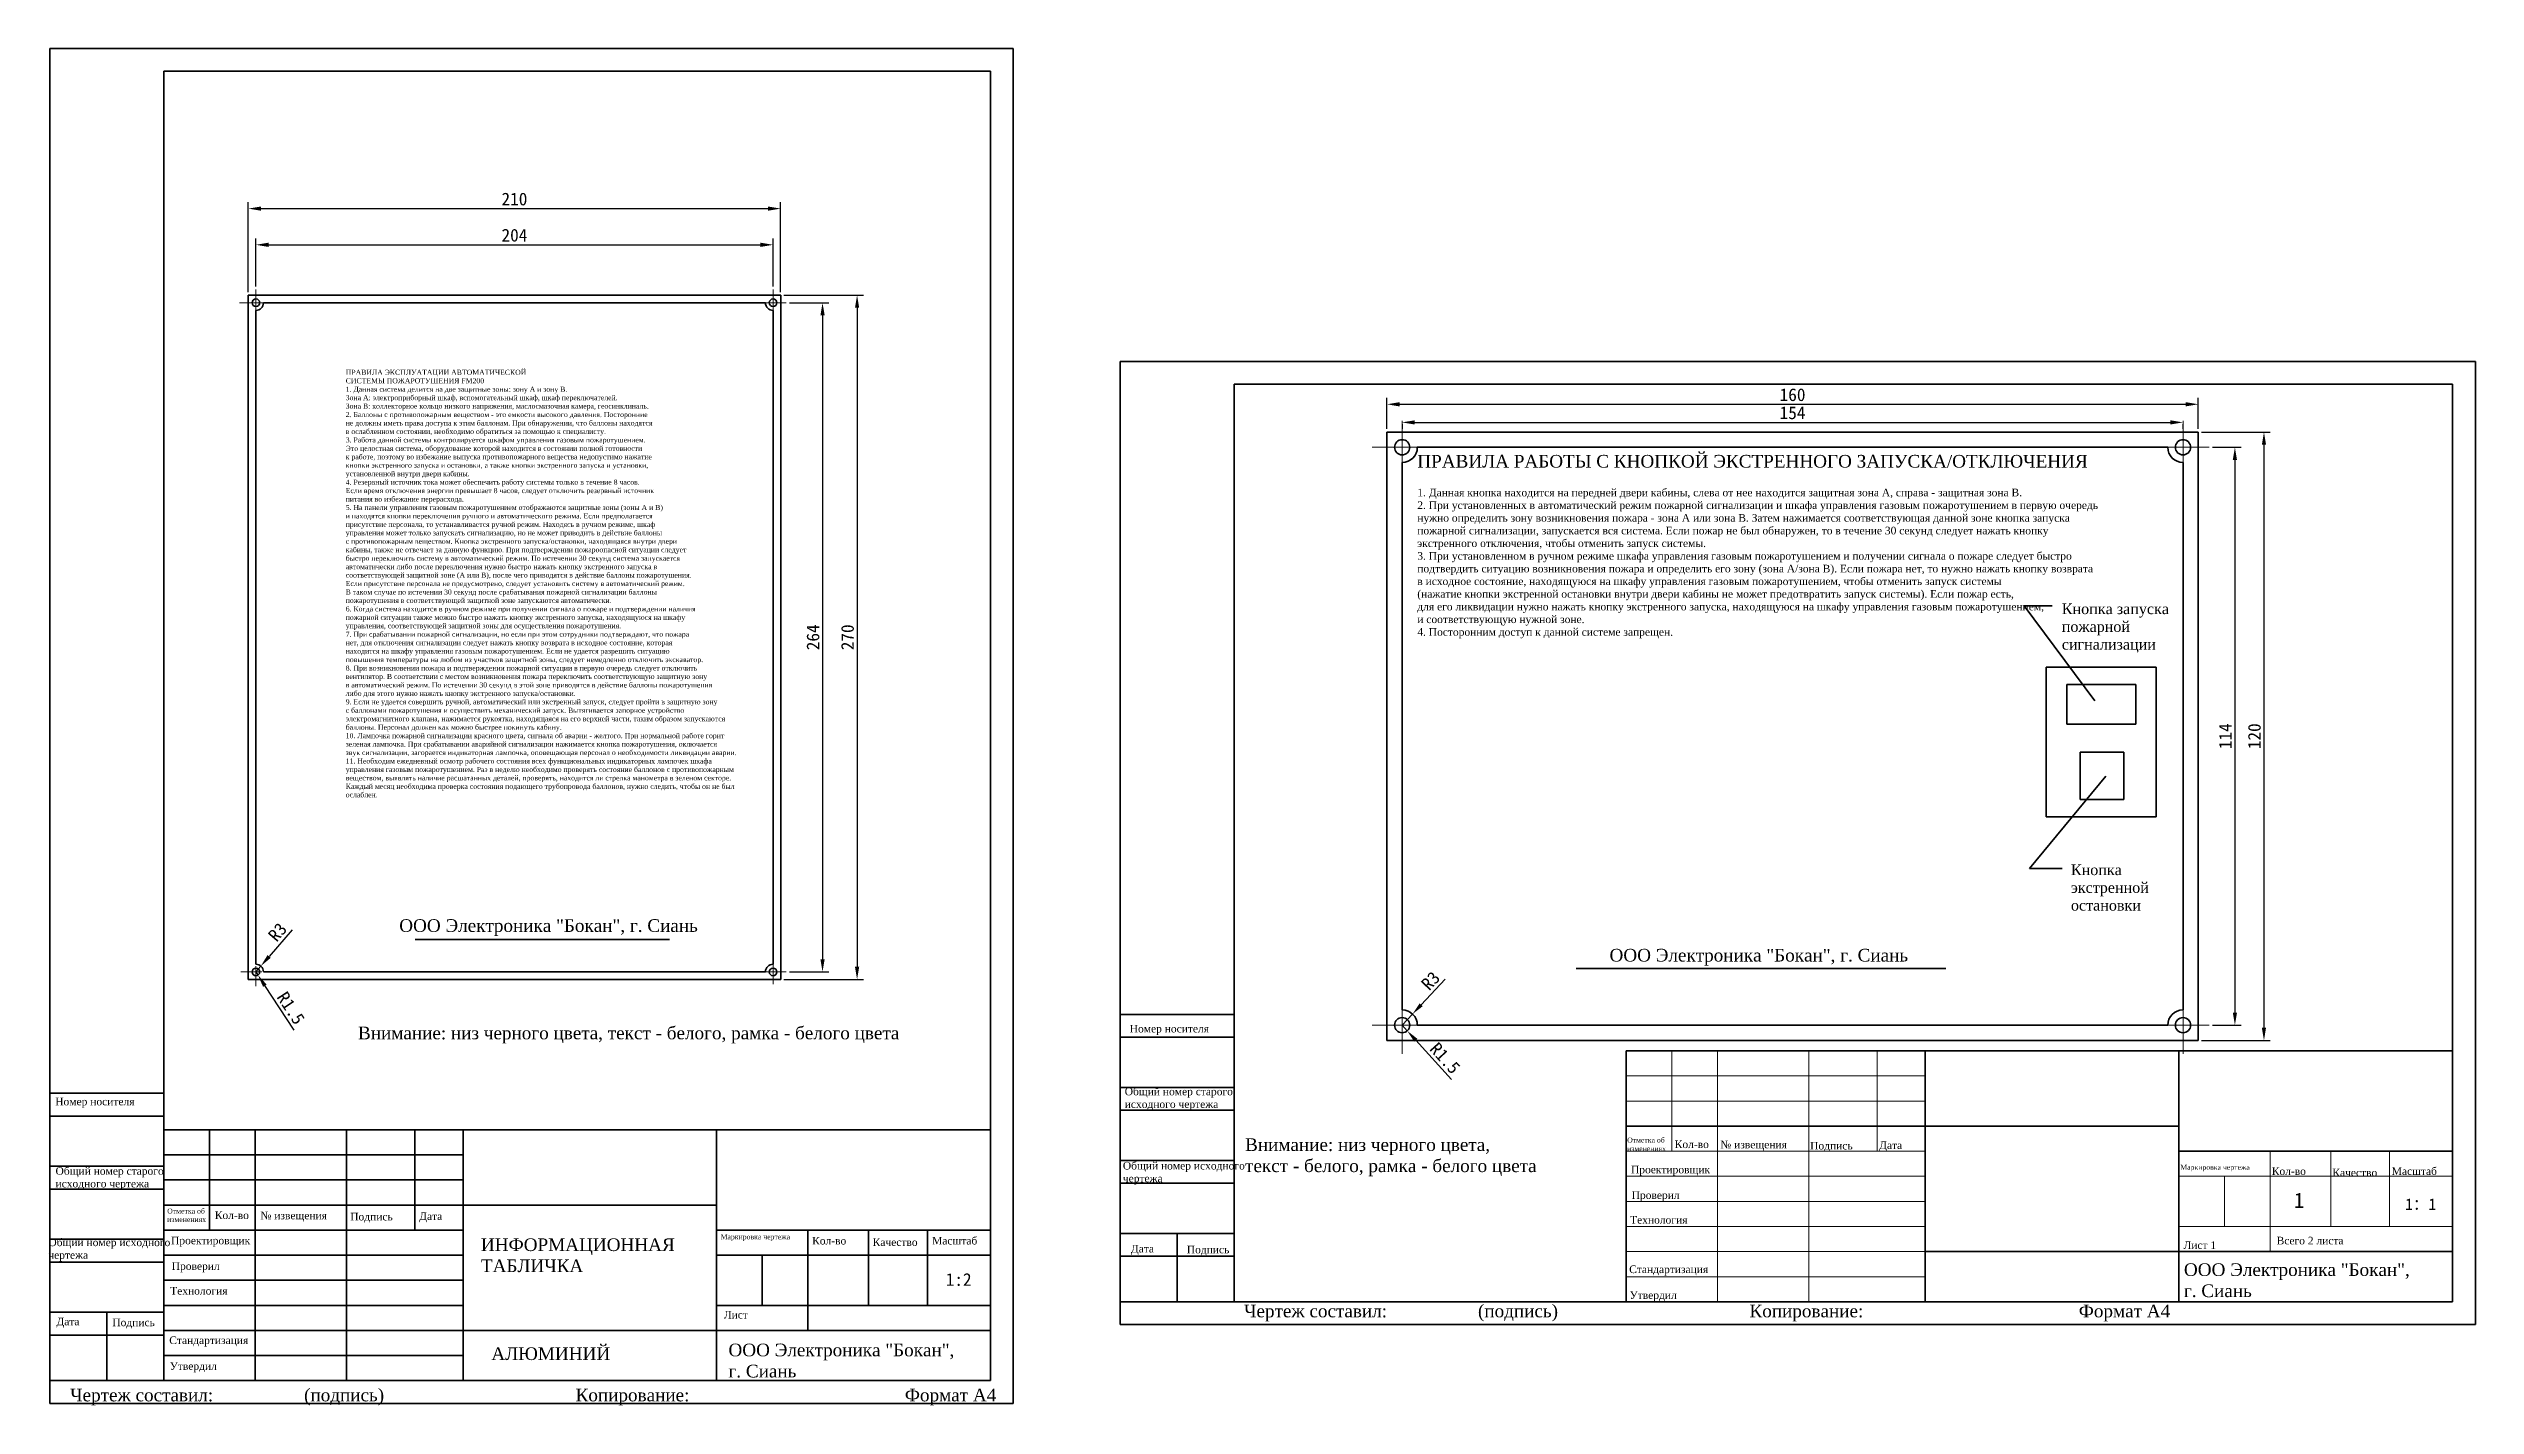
# Model space of a CAD drawing. Header units: millimetres. Extents: x 690 to 1461, y 516 to 784.
# Drawn here: x 689.8 to 1168.4, y 516.4 to 784.1 of the extents above; entities that cross this region are included whole.
import ezdxf

# ---------------------------------------------------------------- set-up
doc = ezdxf.new("R2010")
doc.units = ezdxf.units.MM
doc.linetypes.add('CENTER2', pattern=[28.575, 19.05, -3.175, 3.175, -3.175])
doc.layers.get('0').update_dxf_attribs({"lineweight": 35})
for name, color, linetype, lineweight in [('cent', 1, 'CENTER2', 18), ('dim', 3, 'Continuous', 18), ('hth', 5, 'Continuous', 18)]:
    doc.layers.add(name, color=color, linetype=linetype, lineweight=lineweight)
doc.styles.add('ISOCP', font='SIMHEI.TTF')
doc.styles.get("Standard").update_dxf_attribs({"font": 'SimSun.ttf'})
doc.dimstyles.new('1：2', dxfattribs={"dimtxt": 2.5, "dimasz": 2.5, "dimexe": 1.25, "dimexo": 0.625, "dimtad": 1, "dimlfac": 2, "dimdsep": 46, "dimtxsty": 'Standard', "dimcen": 2.5, "dimadec": 0, "dimazin": 0, "dimtfac": 1, "dimtmove": 0, "dimatfit": 3, "dimfxl": 1, "dimarcsym": 0})
doc.dimstyles.new('ISO-25', dxfattribs={"dimtxt": 2.5, "dimasz": 2.5, "dimexe": 1.25, "dimexo": 0.625, "dimtad": 1, "dimdsep": 46, "dimtxsty": 'Standard', "dimcen": 2.5, "dimadec": 0, "dimazin": 0, "dimtfac": 1, "dimtmove": 0, "dimatfit": 3, "dimfxl": 1, "dimarcsym": 0})

msp = doc.modelspace()

# ---------------------------------------------------------------- texts
at = {"attachment_point": 1}
for s, insert, char_height in [('{\\fTimes New Roman|b0|i0|c204|p18;ПРАВИЛА ЭКСПЛУАТАЦИИ АВТОМАТИЧЕСКОЙ\\PСИСТЕМЫ ПОЖАРОТУШЕНИЯ \\fTimes New Roman|b0|i0|c0|p18;FM200\\P\\fTimes New Roman|b0|i0|c204|p18;1. Данная система делится на две защитные зоны: зону А и зону В.\\PЗона А: электроприборный шкаф, вспомогательный шкаф, шкаф переключателей.\\PЗона В: коллекторное кольцо низкого напряжения, маслосмазочная камера, геосинклиналь.\\P2. Баллоны с противопожарным веществом - это емкости высокого давления. Посторонние \\Pне должны иметь права доступа к этим баллонам. При обнаружении, что баллоны находятся\\Pв ослабленном состоянии, необходимо обратиться за помощью к специалисту.\\P3. Работа данной системы контролируется шкафом управления газовым пожаротушением. \\PЭто целостная система, оборудование которой находится в состоянии полной готовности\\Pк работе, поэтому во избежание выпуска противопожарного вещества недопустимо нажатие\\Pкнопки экстренного запуска и остановки, а также кнопки экстренного запуска и установки, \\Pустановленной внутри двери кабины.\\P4. Резервный источник тока может обеспечить работу системы только в течение 8 часов. \\PЕсли время отключения энергии превышает 8 часов, следует отключить резервный источник \\Pпитания во избежание перерасхода.\\P5. На панели управления газовым пожаротушением отображаются защитные зоны (зоны А и В) \\Pи находятся кнопки переключения ручного и автоматического режима. Если предполагается\\Pприсутствие персонала, то устанавливается ручной режим. Находясь в ручном режиме, шкаф \\Pуправления может только запускать сигнализацию, но не может приводить в действие баллоны\\Pс противопожарным веществом. Кнопка экстренного запуска/остановки, находящаяся внутри двери\\Pкабины, также не отвечает за данную функцию. При подтверждении пожароопасной ситуации следует \\Pбыстро переключить систему в автоматический режим. По истечении 30 секунд система запускается \\Pавтоматически либо после переключения нужно быстро нажать кнопку экстренного запуска в\\Pсоответствующей защитной зоне (А или В), после чего приводятся в действие баллоны пожаротушения.\\PЕсли присутствие персонала не предусмотрено, следует установить систему в автоматический режим.\\PВ таком случае по истечении 30 секунд после срабатывания пожарной сигнализации баллоны\\Pпожаротушения в соответствующей защитной зоне запускаются автоматически.\\P6. Когда система находится в ручном режиме при получении сигнала о пожаре и подтверждении наличия\\Pпожарной ситуации также можно быстро нажать кнопку экстренного запуска, находящуюся на шкафу\\Pуправления, соответствующей защитной зоны для осуществления пожаротушения.\\P7. При срабатывании пожарной сигнализации, но если при этом сотрудники подтверждают, что пожара\\Pнет, для отключения сигнализации следует нажать кнопку возврата в исходное состояние, которая \\Pнаходится на шкафу управления газовым пожаротушением. Если не удается разрешить ситуацию \\Pповышения температуры на любом из участков защитной зоны, следует немедленно отключить экскаватор.\\P8. При возникновении пожара и подтверждении пожарной ситуации в первую очередь следует отключить\\Pвентилятор. В соответствии с местом возникновения пожара переключить соответствующую защитную зону\\Pв автоматический режим. По истечении 30 секунд в этой зоне приводятся в действие баллоны пожаротушения\\Pлибо для этого нужно нажать кнопку экстренного запуска/остановки.\\P9. Если не удается совершить ручной, автоматический или экстренный запуск, следует пройти в защитную зону\\Pс баллонами пожаротушения и осуществить механический запуск. Вытягивается запорное устройство \\Pэлектромагнитного клапана, нажимается рукоятка, находящаяся на его верхней части, таким образом запускаются\\Pбаллоны. Персонал должен как можно быстрее покинуть кабину.\\P10. Лампочка пожарной сигнализации красного цвета, сигнала об аварии - желтого. При нормальной работе горит\\Pзеленая лампочка. При срабатывании аварийной сигнализации нажимается кнопка пожаротушения, оключается\\Pзвук сигнализации, загорается индикаторная лампочка, оповещающая персонал о необходимости ликвидации аварии.\\P11. Необходим ежедневный осмотр рабочего состояния всех функциональных индикаторных лампочек шкафа\\Pуправления газовым пожаротушением. Раз в неделю необходимо проверять состояние баллонов с противопожарным\\Pвеществом, выявлять наличие расшатанных деталей, проверять, находится ли стрелка манометра в зеленом секторе.\\PКаждый месяц необходима проверка состояния подающего трубопровода баллонов, нужно следить, чтобы он не был\\Pослаблен.}', (748.407, 720.6804), 1), ('{\\fTimes New Roman|b0|i0|c204|p18;ПРАВИЛА РАБОТЫ С КНОПКОЙ ЭКСТРЕННОГО ЗАПУСКА/ОТКЛЮЧЕНИЯ\\P\\H0.6x;\\P1. Данная кнопка находится на передней двери кабины, слева от нее находится защитная зона А, справа - защитная зона В.\\P2. При установленных в автоматический режим пожарной сигнализации и шкафа управления газовым пожаротушением в первую очередь\\Pнужно определить зону возникновения пожара - зона А или зона В. Затем нажимается соответствующая данной зоне кнопка запуска \\Pпожарной сигнализации, запускается вся система. Если пожар не был обнаружен, то в течение 30 секунд следует нажать кнопку\\Pэкстренного отключения, чтобы отменить запуск системы.\\P3. При установленном в ручном режиме шкафа управления газовым пожаротушением и получении сигнала о пожаре следует быстро\\Pподтвердить ситуацию возникновения пожара и определить его зону (зона А/зона В). Если пожара нет, то нужно нажать кнопку возврата\\Pв исходное состояние, находящуюся на шкафу управления газовым пожаротушением, чтобы отменить запуск системы\\P(нажатие кнопки экстренной остановки внутри двери кабины не может предотвратить запуск системы). Если пожар есть,\\Pдля его ликвидации нужно нажать кнопку экстренного запуска, находящуюся на шкафу управления газовым пожаротушением,\\Pи соответствующую нужной зоне.\\P4. Посторонним доступ к данной системе запрещен.}', (959.7343, 703.8794), 2.5), ('{\\fTimes New Roman|b0|i0|c204|p18;Кнопка запуска\\Pпожарной\\Pсигнализации}', (1086.8403, 674.5738), 2.1), ('{\\fTimes New Roman|b0|i0|c204|p18;Кнопка\\Pэкстренной\\Pостановки}', (1088.6346, 623.0866), 2.1), ('{\\fTimes New Roman|b0|i0|c204|p18;ООО Электроника "Бокан", г. Сиань}', (758.9576, 612.2833), 2.5), ('{\\fTimes New Roman|b0|i0|c204|p18;ООО Электроника "Бокан", г. Сиань}', (997.6402, 606.4372), 2.5), ('{\\fTimes New Roman|b0|i0|c204|p18;Внимание: низ черного цвета, текст - белого, рамка - белого цвета}', (750.8276, 591.0934), 2.5), ('{\\fTimes New Roman|b0|i0|c204|p18;Номер носителя}', (903.0213, 591.446), 1.5), ('{\\fTimes New Roman|b0|i0|c204|p18;Общий номер старого\\Pисходного чертежа}', (902.0356, 579.054), 1.5), ('{\\fTimes New Roman|b0|i0|c204|p18;Номер носителя}', (691.1194, 577.0749), 1.5), ('{\\fTimes New Roman|b0|i0|c204|p18;Внимание: низ черного цвета, \\Pтекст - белого, рамка - белого цвета}', (925.766, 569.0649), 2.5), ('{\\fTimes New Roman|b0|i0|c204|p18;Отметка об\\Pизменениях}', (1001.113, 569.2153), 1), ('{\\fTimes New Roman|b0|i0|c204|p18;Кол-во}', (1010.5042, 568.6344), 1.5), ('{\\fTimes New Roman|b0|i0|c204|p18;№ извещения}', (1019.4988, 568.5843), 1.5), ('{\\fTimes New Roman|b0|i0|c204|p18;Подпись}', (1037.2078, 568.3608), 1.5), ('{\\fTimes New Roman|b0|i0|c204|p18;Дата}', (1050.8051, 568.4495), 1.5), ('{\\fTimes New Roman|b0|i0|c204|p18;Общий номер старого\\Pисходного чертежа}', (691.178, 563.3726), 1.5), ('{\\fTimes New Roman|b0|i0|c204|p18;Общий номер исходного\\Pчертежа}', (901.6657, 564.4107), 1.5), ('{\\fTimes New Roman|b0|i0|c204|p18;Проектировщик}', (1001.8764, 563.6578), 1.5), ('{\\fTimes New Roman|b0|i0|c204|p18;Маркировка чертежа}', (1110.2069, 563.8522), 1), ('{\\fTimes New Roman|b0|i0|c204|p18;Кол-во}', (1128.2521, 563.3435), 1.5), ('{\\fTimes New Roman|b0|i0|c204|p18;Качество}', (1140.1924, 563.0612), 1.5), ('{\\fTimes New Roman|b0|i0|c204|p18;Масштаб}', (1151.902, 563.3438), 1.5), ('{\\fTimes New Roman|b0|i0|c204|p18;Отметка об\\Pизменениях}', (713.2, 555.2161), 1), ('{\\fTimes New Roman|b0|i0|c204|p18;Проверил}', (1002.0106, 558.6086), 1.5), ('{\\fTimes New Roman|b0|i0|c204|p18;Кол-во}', (722.5912, 554.6353), 1.5), ('{\\fTimes New Roman|b0|i0|c204|p18;№ извещения}', (731.5858, 554.5851), 1.5), ('{\\fTimes New Roman|b0|i0|c204|p18;Подпись}', (749.2948, 554.3617), 1.5), ('{\\fTimes New Roman|b0|i0|c204|p18;Дата}', (762.8922, 554.4503), 1.5), ('{\\fTimes New Roman|b0|i0|c204|p18;Технология}', (1001.6976, 553.7382), 1.5), ('{\\fTimes New Roman|b0|i0|c204|p18;Общий номер исходного\\Pчертежа}', (689.7637, 549.2881), 1.5), ('{\\fTimes New Roman|b0|i0|c204|p18;Проектировщик}', (713.9635, 549.6586), 1.5), ('{\\fTimes New Roman|b0|i0|c204|p18;ИНФОРМАЦИОННАЯ\\PТАБЛИЧКА}', (775.0684, 549.3267), 2.5), ('{\\fTimes New Roman|b0|i0|c204|p18;Маркировка чертежа}', (822.3452, 550.1235), 1), ('{\\fTimes New Roman|b0|i0|c204|p18;Кол-во}', (840.3904, 549.6148), 1.5), ('{\\fTimes New Roman|b0|i0|c204|p18;Качество}', (852.3307, 549.3324), 1.5), ('{\\fTimes New Roman|b0|i0|c204|p18;Масштаб}', (864.0403, 549.6151), 1.5), ('{\\fTimes New Roman|b0|i0|c204|p18;Дата}', (903.2493, 548.0414), 1.5), ('{\\fTimes New Roman|b0|i0|c204|p18;Лист 1}', (1110.8336, 548.7381), 1.5), ('{\\fTimes New Roman|b0|i0|c204|p18;Всего 2 листа}', (1129.2131, 549.6372), 1.5), ('{\\fTimes New Roman|b0|i0|c204|p18;Проверил}', (714.0976, 544.6095), 1.5), ('{\\fTimes New Roman|b0|i0|c204|p18;ООО Электроника "Бокан",\\Pг. Сиань}', (1110.9183, 544.4043), 2.5), ('{\\fTimes New Roman|b0|i0|c204|p18;Технология}', (713.7846, 539.7391), 1.5), ('{\\fTimes New Roman|b0|i0|c204|p18;Чертеж составил:                   (подпись)                                        Копирование:                                             Формат А4}', (925.5659, 536.2481), 2.5), ('{\\fTimes New Roman|b0|i0|c204|p18;Утвердил}', (1001.6085, 538.8803), 1.5), ('{\\fTimes New Roman|b0|i0|c204|p18;Дата}', (691.3474, 533.6703), 1.5), ('{\\fTimes New Roman|b0|i0|c204|p18;Лист}', (822.9719, 535.0094), 1.5), ('{\\fTimes New Roman|b0|i0|c204|p18;АЛЮМИНИЙ}', (777.1287, 527.8259), 2.5), ('{\\fTimes New Roman|b0|i0|c204|p18;ООО Электроника "Бокан",\\Pг. Сиань}', (823.8867, 528.5578), 2.5), ('{\\fTimes New Roman|b0|i0|c204|p18;Утвердил}', (713.6956, 524.8811), 1.5), ('{\\fTimes New Roman|b0|i0|c204|p18;Чертеж составил:                   (подпись)                                        Копирование:                                             Формат А4}', (694.0601, 519.6693), 2.5)]:
    msp.add_mtext(s, dxfattribs=dict(at, insert=insert, char_height=char_height))
at = {"color": 0, "insert": (1133.6371, 556.8366), "char_height": 3, "width": 15, "attachment_point": 5, "style": 'ISOCP'}
msp.add_mtext('{\\f宋体|b0|i0|c134|p2;1}', dxfattribs=at)
at = {"color": 0}
for s, insert, char_height, width, attachment_point in [('{\\f宋体|b0|i0|c134|p2;1：1}', (1157.6131, 556.0603), 2.25, 9.4159, 5), ('1:2', (866.7345, 542.4598), 2.5, 7.931277, 1)]:
    msp.add_mtext(s, dxfattribs=dict(at, insert=insert, char_height=char_height, width=width, attachment_point=attachment_point))
at = {"char_height": 1.5, "attachment_point": 1}
for s, insert, width in [('{\\fTimes New Roman|b0|i0|c204|p18;Подпись}', (914.2785, 547.8718), 0.226239), ('{\\fTimes New Roman|b0|i0|c204|p18;Стандартизация}', (1001.5191, 543.9741), 0.044719), ('{\\fTimes New Roman|b0|i0|c204|p18;Подпись}', (702.3765, 533.5007), 0.226239), ('{\\fTimes New Roman|b0|i0|c204|p18;Стандартизация}', (713.6061, 529.9749), 0.044719)]:
    msp.add_mtext(s, dxfattribs=dict(at, insert=insert, width=width))

# ---------------------------------------------------------------- blocks, each defined once
blk = doc.blocks.new('*D2')
at = {"layer": 'Defpoints', "color": 0}
for p in [(834.18, 735.4), (834.18, 600.4), (849.25, 600.4)]:
    blk.add_point(p, dxfattribs=at)
at = {"layer": 'dim', "color": 0, "lineweight": -2}
for p, q in [((834.81, 735.4), (850.5, 735.4)), ((849.25, 732.9), (849.25, 602.9)), ((834.81, 600.4), (850.5, 600.4))]:
    blk.add_line(p, q, dxfattribs=at)
at = {"layer": 'dim', "color": 0}
for points in [[(848.84, 732.9), (849.67, 732.9), (849.25, 735.4)], [(848.84, 602.9), (849.67, 602.9), (849.25, 600.4)]]:
    blk.add_solid(points, dxfattribs=at)
at = {"layer": 'dim', "color": 0, "insert": (847.38, 667.9), "char_height": 2.5, "attachment_point": 5, "rotation": 90}
blk.add_mtext('270', dxfattribs=at)
blk = doc.blocks.new('*D3')
at = {"layer": 'Defpoints', "color": 0}
for p in [(835.28, 733.9), (835.28, 601.9), (842.44, 601.9)]:
    blk.add_point(p, dxfattribs=at)
at = {"layer": 'dim', "color": 0, "lineweight": -2}
for p, q in [((835.9, 733.9), (843.69, 733.9)), ((842.44, 731.4), (842.44, 604.4)), ((835.9, 601.9), (843.69, 601.9))]:
    blk.add_line(p, q, dxfattribs=at)
at = {"layer": 'dim', "color": 0}
for points in [[(842.02, 731.4), (842.86, 731.4), (842.44, 733.9)], [(842.02, 604.4), (842.86, 604.4), (842.44, 601.9)]]:
    blk.add_solid(points, dxfattribs=at)
at = {"layer": 'dim', "color": 0, "insert": (840.57, 667.9), "char_height": 2.5, "attachment_point": 5, "rotation": 90}
blk.add_mtext('264', dxfattribs=at)
blk = doc.blocks.new('*D4')
at = {"layer": 'Defpoints', "color": 0}
for p in [(834.18, 752.47), (729.18, 735.4), (834.18, 735.4)]:
    blk.add_point(p, dxfattribs=at)
at = {"layer": 'dim', "color": 0, "lineweight": -2}
for p, q in [((729.18, 736.02), (729.18, 753.72)), ((731.68, 752.47), (831.68, 752.47)), ((834.18, 736.02), (834.18, 753.72))]:
    blk.add_line(p, q, dxfattribs=at)
at = {"layer": 'dim', "color": 0}
for points in [[(731.68, 752.89), (731.68, 752.06), (729.18, 752.47)], [(831.68, 752.89), (831.68, 752.06), (834.18, 752.47)]]:
    blk.add_solid(points, dxfattribs=at)
at = {"layer": 'dim', "color": 0, "insert": (781.68, 754.35), "char_height": 2.5, "attachment_point": 5}
blk.add_mtext('210', dxfattribs=at)
blk = doc.blocks.new('*D5')
at = {"layer": 'Defpoints', "color": 0}
for p in [(832.68, 745.33), (730.68, 736.51), (832.68, 736.51)]:
    blk.add_point(p, dxfattribs=at)
at = {"layer": 'dim', "color": 0, "lineweight": -2}
for p, q in [((730.68, 737.13), (730.68, 746.58)), ((733.18, 745.33), (830.18, 745.33)), ((832.68, 737.13), (832.68, 746.58))]:
    blk.add_line(p, q, dxfattribs=at)
at = {"layer": 'dim', "color": 0}
for points in [[(733.18, 745.75), (733.18, 744.91), (730.68, 745.33)], [(830.18, 745.75), (830.18, 744.91), (832.68, 745.33)]]:
    blk.add_solid(points, dxfattribs=at)
at = {"layer": 'dim', "color": 0, "insert": (781.68, 747.21), "char_height": 2.5, "attachment_point": 5}
blk.add_mtext('204', dxfattribs=at)
blk = doc.blocks.new('*D6')
at = {"layer": 'Defpoints', "color": 0}
for p in [(730.68, 601.9), (731.66, 603.04)]:
    blk.add_point(p, dxfattribs=at)
at = {"layer": 'dim', "color": 0, "lineweight": -2}
for p, q in [((737.84, 610.2), (733.29, 604.93)), ((730.68, 601.9), (731.66, 603.04))]:
    blk.add_line(p, q, dxfattribs=at)
at = {"layer": 'dim', "color": 0}
blk.add_solid([(732.98, 605.2), (733.61, 604.66), (731.66, 603.04)], dxfattribs=at)
at = {"layer": 'dim', "color": 0, "insert": (734.96, 609.74), "char_height": 2.5, "attachment_point": 5, "rotation": 49.2469}
blk.add_mtext('R3', dxfattribs=at)
blk = doc.blocks.new('*D7')
at = {"layer": 'Defpoints', "color": 0}
for p in [(730.68, 601.9), (731.09, 601.27)]:
    blk.add_point(p, dxfattribs=at)
at = {"layer": 'dim', "color": 0, "lineweight": -2}
for p, q in [((730.68, 601.9), (731.09, 601.27)), ((738.21, 590.37), (732.46, 599.18))]:
    blk.add_line(p, q, dxfattribs=at)
at = {"layer": 'dim', "color": 0}
blk.add_solid([(732.81, 599.41), (732.11, 598.95), (731.09, 601.27)], dxfattribs=at)
at = {"layer": 'dim', "color": 0, "insert": (737.59, 594.75), "char_height": 2.5, "attachment_point": 5, "rotation": 303.137}
blk.add_mtext('R1.5', dxfattribs=at)
blk = doc.blocks.new('*D8')
at = {"layer": 'Defpoints', "color": 0}
for p in [(1113.74, 713.87), (953.74, 708.38), (1113.74, 708.38)]:
    blk.add_point(p, dxfattribs=at)
at = {"layer": 'dim', "color": 0, "lineweight": -2}
for p, q in [((953.74, 709.01), (953.74, 715.12)), ((956.24, 713.87), (1111.24, 713.87)), ((1113.74, 709.01), (1113.74, 715.12))]:
    blk.add_line(p, q, dxfattribs=at)
at = {"layer": 'dim', "color": 0}
for points in [[(956.24, 714.29), (956.24, 713.45), (953.74, 713.87)], [(1111.24, 714.29), (1111.24, 713.45), (1113.74, 713.87)]]:
    blk.add_solid(points, dxfattribs=at)
at = {"layer": 'dim', "color": 0, "insert": (1033.74, 715.74), "char_height": 2.5, "attachment_point": 5}
blk.add_mtext('160', dxfattribs=at)
blk = doc.blocks.new('*D9')
at = {"layer": 'Defpoints', "color": 0}
for p in [(956.74, 710.6), (1110.74, 710.6), (1110.74, 710.3)]:
    blk.add_point(p, dxfattribs=at)
at = {"layer": 'dim', "color": 0, "lineweight": -2}
for p, q in [((956.74, 709.98), (956.74, 709.05)), ((959.24, 710.3), (1108.24, 710.3)), ((1110.74, 709.98), (1110.74, 709.05))]:
    blk.add_line(p, q, dxfattribs=at)
at = {"layer": 'dim', "color": 0}
for points in [[(959.24, 710.71), (959.24, 709.88), (956.74, 710.3)], [(1108.24, 710.71), (1108.24, 709.88), (1110.74, 710.3)]]:
    blk.add_solid(points, dxfattribs=at)
at = {"layer": 'dim', "color": 0, "insert": (1033.74, 712.17), "char_height": 2.5, "attachment_point": 5}
blk.add_mtext('154', dxfattribs=at)
blk = doc.blocks.new('*D10')
at = {"layer": 'Defpoints', "color": 0}
for p in [(1113.74, 708.38), (1113.74, 588.38), (1126.71, 588.38)]:
    blk.add_point(p, dxfattribs=at)
at = {"layer": 'dim', "color": 0, "lineweight": -2}
for p, q in [((1114.37, 708.38), (1127.96, 708.38)), ((1126.71, 705.88), (1126.71, 590.88)), ((1114.37, 588.38), (1127.96, 588.38))]:
    blk.add_line(p, q, dxfattribs=at)
at = {"layer": 'dim', "color": 0}
for points in [[(1126.29, 705.88), (1127.12, 705.88), (1126.71, 708.38)], [(1126.29, 590.88), (1127.12, 590.88), (1126.71, 588.38)]]:
    blk.add_solid(points, dxfattribs=at)
at = {"layer": 'dim', "color": 0, "insert": (1124.83, 648.38), "char_height": 2.5, "attachment_point": 5, "rotation": 90}
blk.add_mtext('120', dxfattribs=at)
blk = doc.blocks.new('*D11')
at = {"layer": 'Defpoints', "color": 0}
for p in [(1115.93, 705.38), (1115.93, 591.38), (1120.98, 591.38)]:
    blk.add_point(p, dxfattribs=at)
at = {"layer": 'dim', "color": 0, "lineweight": -2}
for p, q in [((1116.55, 705.38), (1122.23, 705.38)), ((1120.98, 702.88), (1120.98, 593.88)), ((1116.55, 591.38), (1122.23, 591.38))]:
    blk.add_line(p, q, dxfattribs=at)
at = {"layer": 'dim', "color": 0}
for points in [[(1120.56, 702.88), (1121.39, 702.88), (1120.98, 705.38)], [(1120.56, 593.88), (1121.39, 593.88), (1120.98, 591.38)]]:
    blk.add_solid(points, dxfattribs=at)
at = {"layer": 'dim', "color": 0, "insert": (1119.1, 648.38), "char_height": 2.5, "attachment_point": 5, "rotation": 90}
blk.add_mtext('114', dxfattribs=at)
blk = doc.blocks.new('*D12')
at = {"layer": 'Defpoints', "color": 0}
for p in [(958.79, 593.58), (956.74, 591.38)]:
    blk.add_point(p, dxfattribs=at)
at = {"layer": 'dim', "color": 0, "lineweight": -2}
for p, q in [((965.24, 600.49), (960.49, 595.41)), ((956.74, 591.38), (958.79, 593.58))]:
    blk.add_line(p, q, dxfattribs=at)
at = {"layer": 'dim', "color": 0}
blk.add_solid([(960.19, 595.69), (960.8, 595.12), (958.79, 593.58)], dxfattribs=at)
at = {"layer": 'dim', "color": 0, "insert": (962.35, 600.14), "char_height": 2.5, "attachment_point": 5, "rotation": 46.9975}
blk.add_mtext('R3', dxfattribs=at)
blk = doc.blocks.new('*D13')
at = {"layer": 'Defpoints', "color": 0}
for p in [(956.74, 591.38), (957.75, 590.27)]:
    blk.add_point(p, dxfattribs=at)
at = {"layer": 'dim', "color": 0, "lineweight": -2}
for p, q in [((956.74, 591.38), (957.75, 590.27)), ((966.5, 580.64), (959.43, 588.42))]:
    blk.add_line(p, q, dxfattribs=at)
at = {"layer": 'dim', "color": 0}
blk.add_solid([(959.74, 588.7), (959.12, 588.14), (957.75, 590.27)], dxfattribs=at)
at = {"layer": 'dim', "color": 0, "insert": (965.2, 584.87), "char_height": 2.5, "attachment_point": 5, "rotation": 312.2711}
blk.add_mtext('R1.5', dxfattribs=at)

# ---------------------------------------------------------------- dimensions: what is measured, and where the dimension line sits
at = {"layer": 'dim', "color": 0}
for base, p1, p2, picture, middle in [((834.1837, 752.4723), (729.1837, 735.3987), (834.1837, 735.3987), '*D4', (781.6837, 754.3473)), ((832.6837, 745.3312), (730.6837, 736.5075), (832.6837, 736.5075), '*D5', (781.6837, 747.2062))]:
    dim = msp.add_linear_dim(base=base, p1=p1, p2=p2, dimstyle='1：2', dxfattribs=at)
    dim.commit()
    dim.dimension.update_dxf_attribs({"geometry": picture, "text_midpoint": middle})
for base, p1, p2, picture, middle in [((849.2517, 600.3987), (834.1837, 735.3987), (834.1837, 600.3987), '*D2', (847.3767, 667.8987)), ((842.4405, 601.8987), (835.2773, 733.8987), (835.2773, 601.8987), '*D3', (840.5655, 667.8987))]:
    dim = msp.add_linear_dim(base=base, p1=p1, p2=p2, angle=90, dimstyle='1：2', dxfattribs=at)
    dim.commit()
    dim.dimension.update_dxf_attribs({"geometry": picture, "text_midpoint": middle})
for base, p1, p2, picture, middle in [((1113.7412, 713.8693), (953.7412, 708.3832), (1113.7412, 708.3832), '*D8', (1033.742, 713.8693)), ((1110.7412, 710.2982), (956.7412, 710.6008), (1110.7412, 710.6008), '*D9', (1033.7412, 710.2982))]:
    dim = msp.add_linear_dim(base=base, p1=p1, p2=p2, dimstyle='ISO-25', dxfattribs=at)
    dim.commit()
    dim.dimension.update_dxf_attribs({"geometry": picture, "text_midpoint": middle, "dimtype": 160})
for base, p1, p2, picture, middle in [((1126.7067, 588.3832), (1113.7412, 708.3832), (1113.7412, 588.3832), '*D10', (1126.7067, 648.3832)), ((1120.978, 591.3832), (1115.9284, 705.3832), (1115.9284, 591.3832), '*D11', (1120.978, 648.3832))]:
    dim = msp.add_linear_dim(base=base, p1=p1, p2=p2, angle=90, dimstyle='ISO-25', dxfattribs=at)
    dim.commit()
    dim.dimension.update_dxf_attribs({"geometry": picture, "text_midpoint": middle, "dimtype": 160})
for center, mpoint, dimstyle, picture, middle in [((730.6837, 601.8987), (731.6629, 603.035), '1：2', '*D6', (734.9617, 609.7354)), ((730.6837, 601.8987), (731.0937, 601.2707), '1：2', '*D7', (737.5873, 594.7536)), ((956.7412, 591.3832), (958.7873, 593.5772), 'ISO-25', '*D12', (962.3466, 600.1428)), ((956.7412, 591.3832), (957.7501, 590.2733), 'ISO-25', '*D13', (965.196, 584.8696))]:
    dim = msp.add_radius_dim(center=center, mpoint=mpoint, dimstyle=dimstyle, dxfattribs=at)
    dim.commit()
    dim.dimension.update_dxf_attribs({"geometry": picture, "text_midpoint": middle})

# ---------------------------------------------------------------- linework, layer by layer
at = {"color": 0}
for p, q in [((690.0582, 784.0541), (690.0582, 516.7541)), ((880.0582, 784.0541), (690.0582, 784.0541)), ((880.0582, 516.7541), (880.0582, 784.0541)), ((712.5582, 521.2541), (712.5582, 779.5541)), ((875.5582, 779.5541), (712.5582, 779.5541)), ((875.5582, 521.2541), (875.5582, 779.5541)), ((729.1837, 600.3987), (729.1837, 735.3987)), ((729.1837, 735.3987), (834.1837, 735.3987)), ((730.6837, 603.3987), (730.6837, 732.3987)), ((732.1837, 733.8987), (831.1837, 733.8987)), ((832.6837, 732.3987), (832.6837, 603.3987)), ((834.1837, 735.3987), (834.1837, 600.3987)), ((901.1175, 722.3151), (901.1175, 532.3151)), ((1168.4175, 722.3151), (901.1175, 722.3151)), ((1168.4175, 532.3151), (1168.4175, 722.3151)), ((923.6175, 536.8151), (923.6175, 717.8151)), ((1163.9175, 717.8151), (923.6175, 717.8151)), ((1163.9175, 536.8151), (1163.9175, 717.8151)), ((953.7412, 588.3832), (953.7412, 708.3832)), ((953.7412, 708.3832), (1113.7412, 708.3832)), ((1113.7412, 708.3832), (1113.7412, 588.3832)), ((959.7412, 705.3832), (1107.7412, 705.3832)), ((956.7412, 594.3832), (956.7412, 702.3832)), ((1110.7412, 702.3832), (1110.7412, 594.3832)), ((1093.3453, 655.3804), (1079.4189, 674.0952)), ((1079.4189, 674.0952), (1084.9244, 674.0952)), ((1083.7745, 661.9998), (1105.4651, 661.9998)), ((1083.7745, 632.4983), (1083.7745, 661.9998)), ((1105.4651, 661.9998), (1105.4651, 632.4983)), ((1087.8522, 658.5916), (1101.407, 658.5916)), ((1087.8522, 650.7884), (1087.8522, 658.5916)), ((1101.407, 658.5916), (1101.407, 650.7884)), ((1101.407, 650.7884), (1087.8522, 650.7884)), ((1090.4555, 645.2276), (1099.0731, 645.2276)), ((1090.4555, 635.8997), (1090.4555, 645.2276)), ((1099.0731, 645.2276), (1099.0731, 635.8997)), ((1095.5218, 640.5208), (1080.4758, 622.2889)), ((1105.4651, 632.4983), (1083.7745, 632.4983)), ((1099.0731, 635.8997), (1090.4555, 635.8997)), ((1080.4758, 622.2889), (1086.8784, 622.2889)), ((712.5582, 521.2541), (712.5582, 612.7541)), ((762.0845, 608.3026), (812.2589, 608.3026)), ((834.1837, 600.3987), (729.1837, 600.3987)), ((831.1837, 601.8987), (732.1837, 601.8987)), ((991.0768, 602.5936), (1063.9608, 602.5936)), ((923.6175, 593.5151), (901.1175, 593.5151)), ((923.6175, 589.0151), (901.1175, 589.0151)), ((1107.7412, 591.3832), (959.7412, 591.3832)), ((923.6175, 586.3151), (923.6175, 536.8151)), ((1113.7412, 588.3832), (953.7412, 588.3832)), ((1000.9175, 586.3151), (1163.9175, 586.3151)), ((1000.9175, 536.8151), (1000.9175, 586.3151)), ((1059.9175, 536.8151), (1059.9175, 586.3151)), ((1109.9175, 536.8151), (1109.9175, 586.3151)), ((712.5582, 577.9541), (690.0582, 577.9541)), ((923.6175, 579.1151), (901.1175, 579.1151)), ((923.6175, 574.6151), (901.1175, 574.6151)), ((712.5582, 573.4541), (690.0582, 573.4541)), ((712.5582, 570.7541), (875.5582, 570.7541)), ((712.5582, 570.7541), (712.5582, 521.2541)), ((712.5582, 570.7541), (712.5582, 521.2541)), ((721.5582, 550.9541), (721.5582, 570.7541)), ((730.5582, 521.2541), (730.5582, 570.7541)), ((748.5582, 521.2541), (748.5582, 570.7541)), ((762.0582, 550.9541), (762.0582, 570.7541)), ((771.5582, 521.2541), (771.5582, 570.7541)), ((821.5582, 521.2541), (821.5582, 570.7541)), ((1000.9175, 571.4651), (1109.9175, 571.4651)), ((712.5582, 565.8041), (771.5582, 565.8041)), ((1109.9175, 566.5151), (1163.9175, 566.5151)), ((712.5582, 563.5541), (690.0582, 563.5541)), ((712.5582, 560.8541), (771.5582, 560.8541)), ((923.6175, 564.7151), (901.1175, 564.7151)), ((923.6175, 560.2151), (901.1175, 560.2151)), ((712.5582, 559.0541), (690.0582, 559.0541)), ((712.5582, 555.9041), (821.5582, 555.9041)), ((712.5582, 550.9541), (771.5582, 550.9541)), ((821.5582, 550.9541), (875.5582, 550.9541)), ((839.5582, 531.1541), (839.5582, 550.9541)), ((851.5086, 536.1041), (851.5086, 550.9541)), ((863.1136, 536.1041), (863.1136, 550.9541)), ((712.5582, 549.1541), (690.0582, 549.1541)), ((712.5582, 546.0041), (771.5582, 546.0041)), ((821.5582, 546.0041), (875.5582, 546.0041)), ((830.5582, 536.1041), (830.5582, 546.0041)), ((923.6175, 550.3151), (901.1175, 550.3151)), ((923.6175, 545.8151), (901.1175, 545.8151)), ((912.3675, 550.3151), (912.3675, 536.8151)), ((1059.9175, 546.7151), (1109.9175, 546.7151)), ((1109.9175, 546.7151), (1163.9175, 546.7151)), ((712.5582, 544.6541), (690.0582, 544.6541)), ((712.5582, 541.0541), (771.5582, 541.0541)), ((771.5582, 536.1041), (712.5582, 536.1041)), ((821.5582, 536.1041), (875.5582, 536.1041)), ((923.6175, 536.8151), (901.1175, 536.8151)), ((923.6175, 536.8151), (1163.9175, 536.8151)), ((712.5582, 534.7541), (690.0582, 534.7541)), ((701.3082, 534.7541), (701.3082, 521.2541)), ((901.1175, 532.3151), (1168.4175, 532.3151)), ((712.5582, 530.2541), (690.0582, 530.2541)), ((712.5582, 531.1541), (771.5582, 531.1541)), ((771.5582, 531.1541), (821.5582, 531.1541)), ((821.5582, 531.1541), (875.5582, 531.1541)), ((712.5582, 526.2041), (771.5582, 526.2041)), ((712.5582, 521.2541), (690.0582, 521.2541)), ((712.5582, 521.2541), (875.5582, 521.2541)), ((690.0582, 516.7541), (880.0582, 516.7541))]:
    msp.add_line(p, q, dxfattribs=at)
for centre, radius in [((730.6837, 733.8987), 0.75), ((832.6837, 733.8987), 0.75), ((956.7412, 705.3832), 1.5), ((1110.7412, 705.3832), 1.5), ((730.6837, 601.8987), 0.75), ((832.6837, 601.8987), 0.75), ((956.7412, 591.3832), 1.5), ((1110.7412, 591.3832), 1.5)]:
    msp.add_circle(centre, radius, dxfattribs=at)
for centre, radius, start, end in [((730.6837, 733.8987), 1.5, 270, 360), ((832.6837, 733.8987), 1.5, 180, 270), ((956.7412, 705.3832), 3, 270, 0), ((1110.7412, 705.3832), 3, 180, 270), ((730.6837, 601.8987), 1.5, 0, 90), ((832.6837, 601.8987), 1.5, 90, 180), ((956.7412, 591.3832), 3, 0, 90), ((1110.7412, 591.3832), 3, 90, 180)]:
    msp.add_arc(centre, radius, start, end, dxfattribs=at)
at = {"layer": 'cent', "color": 0}
for p, q in [((727.4485, 733.8987), (733.2773, 733.8987)), ((730.6837, 732.3987), (730.6837, 736.5075)), ((831.1837, 733.8987), (835.2773, 733.8987)), ((832.6837, 732.3987), (832.6837, 736.5075)), ((956.7412, 699.7202), (956.7412, 710.6008)), ((1110.7412, 699.7202), (1110.7412, 710.6008)), ((950.8018, 705.3832), (961.9284, 705.3832)), ((1104.8018, 705.3832), (1115.9284, 705.3832)), ((832.6837, 599.4927), (832.6837, 604.5075)), ((727.714, 601.8987), (731.8929, 601.8987)), ((730.6837, 599.0672), (730.6837, 603.0191)), ((831.1837, 601.8987), (835.2773, 601.8987)), ((956.7412, 585.7202), (956.7412, 596.6008)), ((1110.7412, 585.7202), (1110.7412, 596.6008)), ((950.8018, 591.3832), (961.9284, 591.3832)), ((1104.8018, 591.3832), (1115.9284, 591.3832))]:
    msp.add_line(p, q, dxfattribs=at)
at = {"layer": 'hth', "color": 0}
for p, q in [((1009.9175, 566.5151), (1009.9175, 586.3151)), ((1018.9175, 536.8151), (1018.9175, 586.3151)), ((1036.9175, 536.8151), (1036.9175, 586.3151)), ((1050.4175, 566.5151), (1050.4175, 586.3151)), ((1000.9175, 581.3651), (1059.9175, 581.3651)), ((1000.9175, 576.4151), (1059.9175, 576.4151)), ((1000.9175, 566.5151), (1059.9175, 566.5151)), ((1127.9175, 546.7151), (1127.9175, 566.5151)), ((1139.868, 551.6651), (1139.868, 566.5151)), ((1151.4729, 551.6651), (1151.4729, 566.5151)), ((1000.9175, 561.5651), (1059.9175, 561.5651)), ((1109.9175, 561.5651), (1163.9175, 561.5651)), ((1118.9175, 551.6651), (1118.9175, 561.5651)), ((1000.9175, 556.6151), (1059.9175, 556.6151)), ((1059.9175, 551.6651), (1000.9175, 551.6651)), ((1109.9175, 551.6651), (1163.9175, 551.6651)), ((1000.9175, 546.7151), (1059.9175, 546.7151)), ((1000.9175, 541.7651), (1059.9175, 541.7651))]:
    msp.add_line(p, q, dxfattribs=at)

msp.set_redraw_order([(e.dxf.handle, doc.entitydb.next_handle()) for e in msp.query("TEXT MTEXT ATTDEF DIMENSION ARC_DIMENSION")])  # texts and dimensions are drawn at this point

doc.saveas('drawing.dxf')
